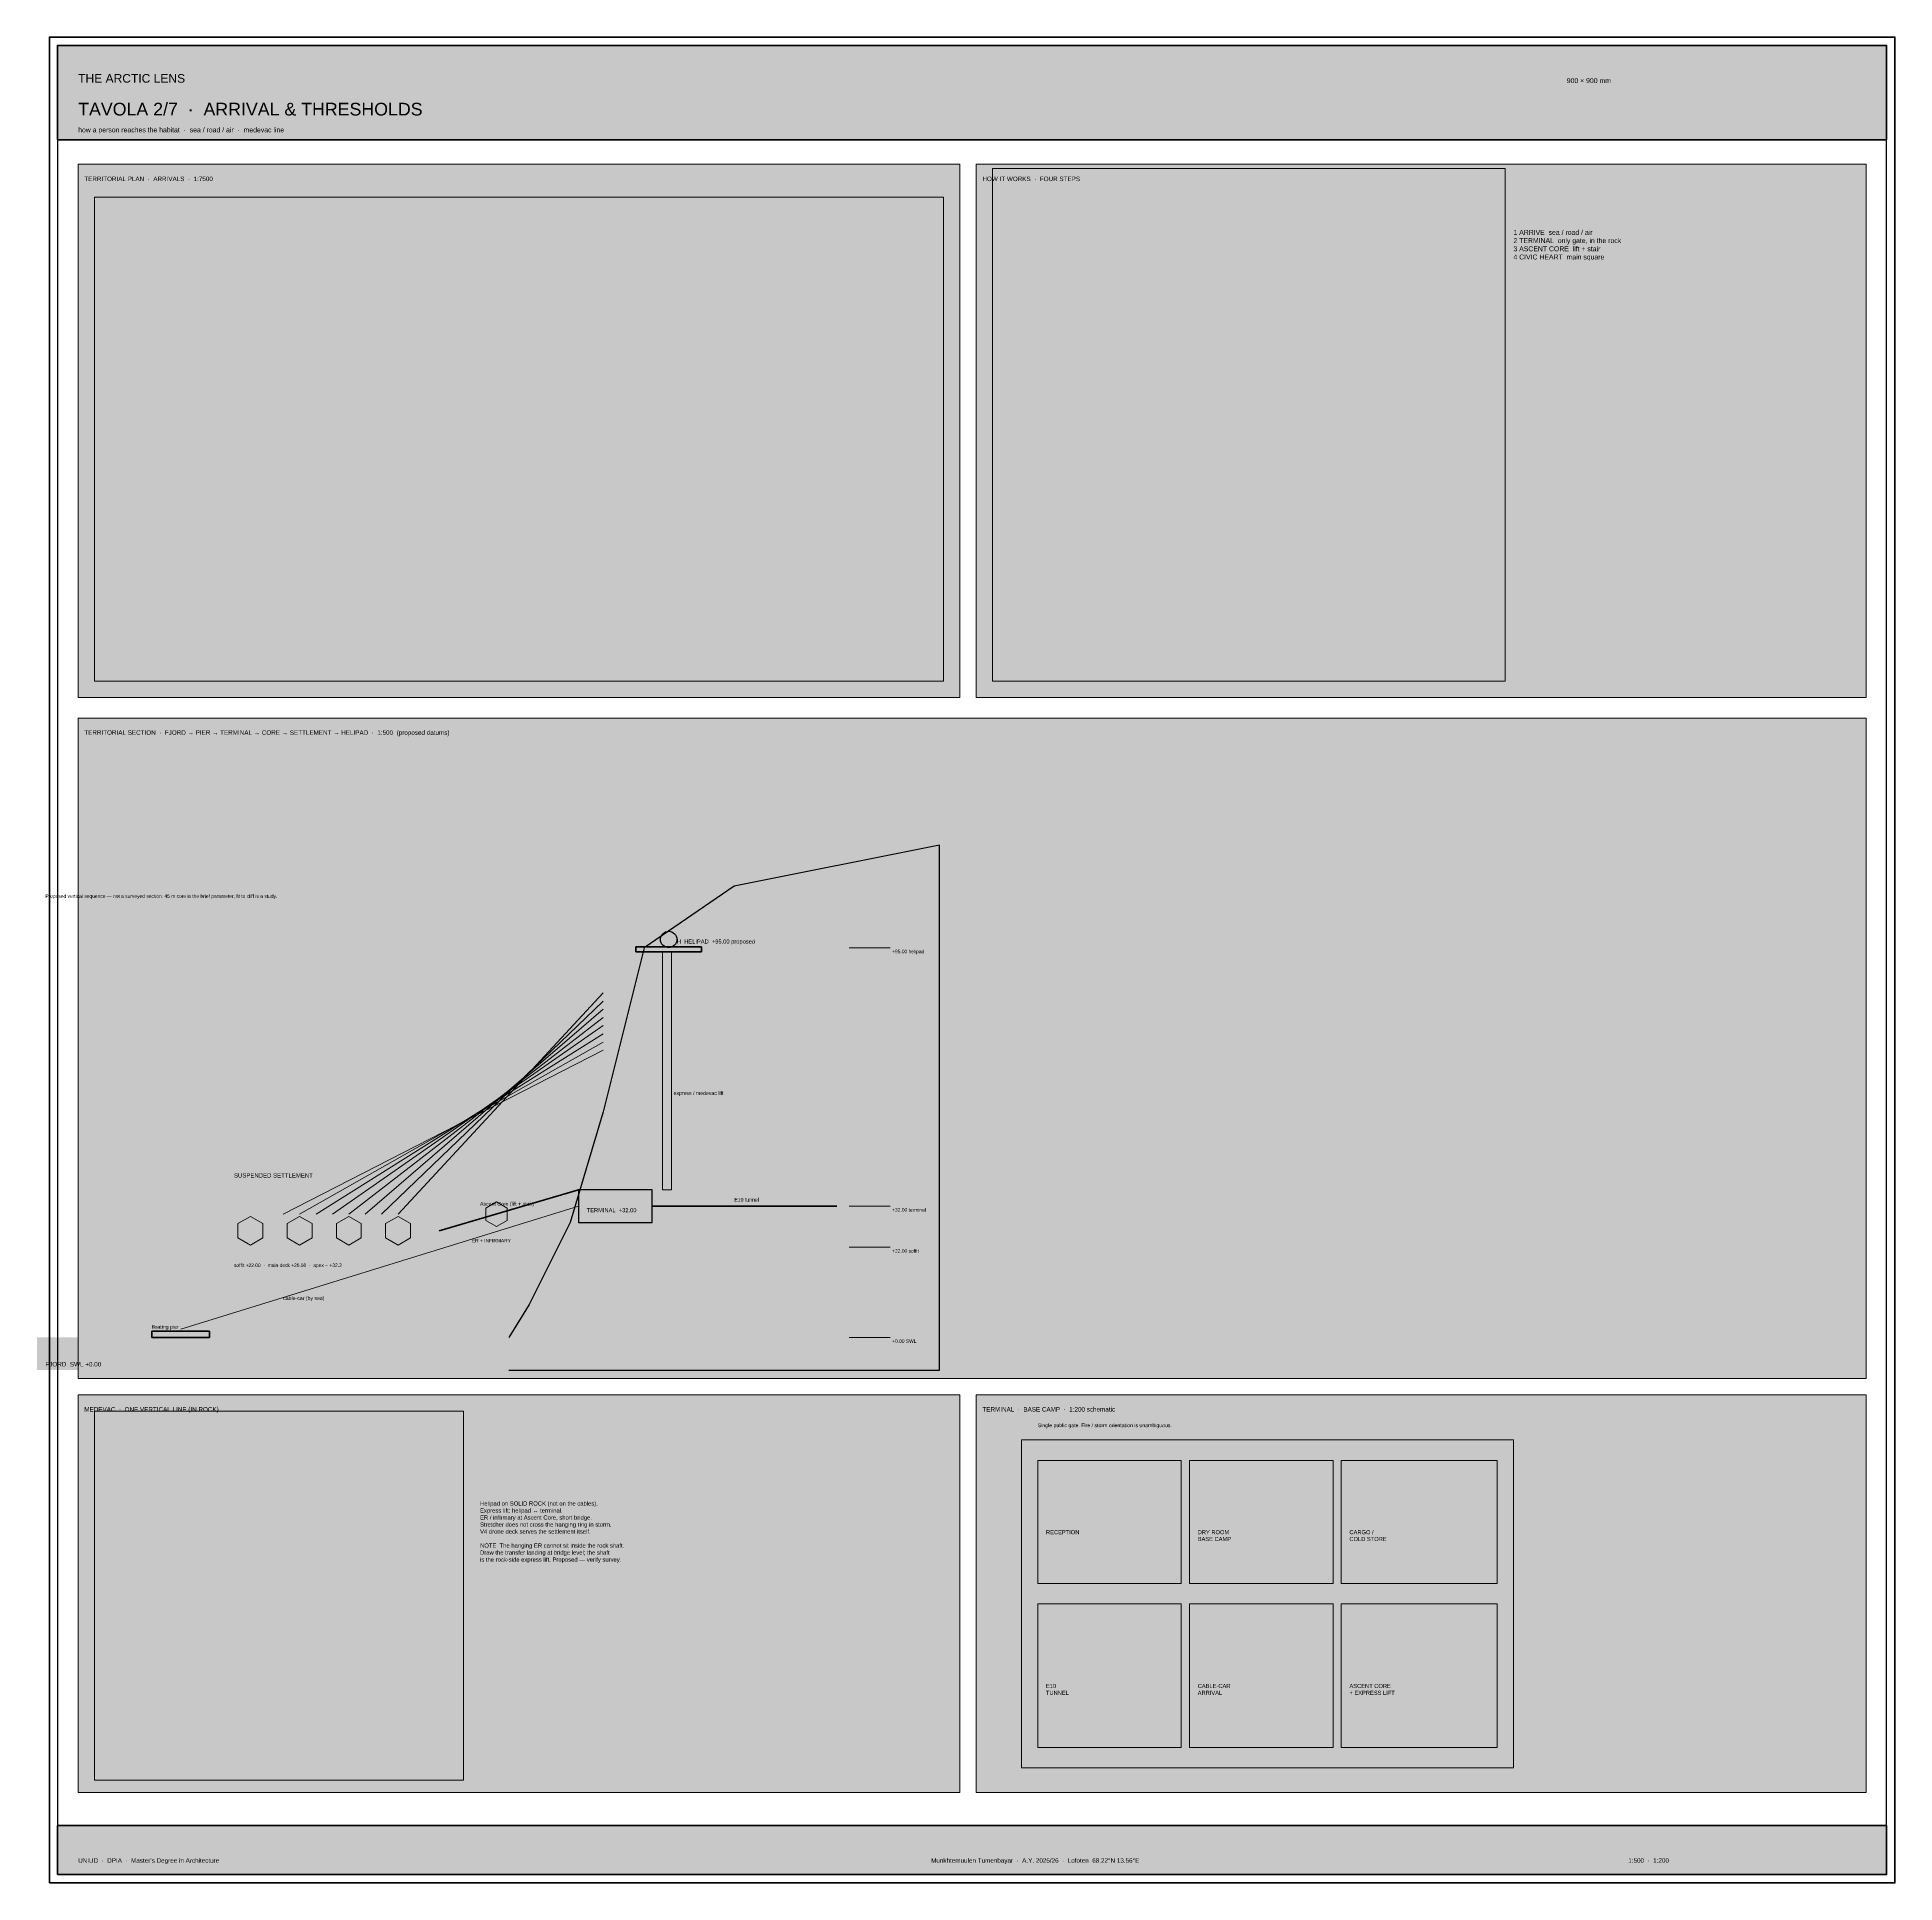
# Model space of a CAD drawing. Header units: millimetres. Extents: x 0 to 4200, y -1100 to 900.
# Drawn here: x 1094 to 2000, y 0 to 900 of the extents above; entities that cross this region are included whole.
import ezdxf

# ---------------------------------------------------------------- set-up
doc = ezdxf.new("R2010")
doc.units = ezdxf.units.MM
for name, color, linetype, lineweight, true_color in [('A-ANNO', 7, 'Continuous', 18, 0x20242a), ('A-DIM', 7, 'Continuous', 13, 0x5a626c), ('A-HATCH', 7, 'Continuous', 9, 0xb4bac0), ('A-RENDER', 7, 'Continuous', 0, 0x20242a), ('A-SHEET', 7, 'Continuous', 50, 0x142030), ('A-TITL', 7, 'Continuous', 35, 0x142030), ('A-WALL', 7, 'Continuous', 40, 0x20242a), ('C-AIR', 7, 'Continuous', 25, 0xc83c78), ('C-ROAD', 7, 'Continuous', 25, 0x8c5a2d), ('C-SEA', 7, 'Continuous', 25, 0x96bed2), ('P-L', 7, 'Continuous', 25, 0xe88c32), ('S-CABLE', 7, 'Continuous', 30, 0x20242a)]:
    doc.layers.add(name, color=color, linetype=linetype, lineweight=lineweight, true_color=true_color)
doc.styles.add('ANNO', font='Arial.ttf')
doc.styles.add('TITLE', font='Arial.ttf')
picture_1 = doc.add_image_def('image1.png', size_in_pixel=(4465, 2551))
picture_2 = doc.add_image_def('image4.png', size_in_pixel=(1416, 1416))
picture_3 = doc.add_image_def('image5.png', size_in_pixel=(1300, 1300))

msp = doc.modelspace()

# ---------------------------------------------------------------- hatches: boundary and pattern name
at = {"layer": 'A-HATCH', "true_color": 0x142030}
h = msp.add_hatch(color=7, dxfattribs=at)
h.dxf.hatch_style = 1
h.paths.add_polyline_path([(1104, 850), (1996, 850), (1996, 896), (1104, 896)])
at = {"layer": 'A-HATCH', "true_color": 0xfcfdfe}
h = msp.add_hatch(color=7, dxfattribs=at)
h.dxf.hatch_style = 1
h.paths.add_polyline_path([(1114, 578), (1544, 578), (1544, 838), (1114, 838)])
h = msp.add_hatch(color=7, dxfattribs=at)
h.dxf.hatch_style = 1
h.paths.add_polyline_path([(1552, 578), (1986, 578), (1986, 838), (1552, 838)])
h = msp.add_hatch(color=7, dxfattribs=at)
h.dxf.hatch_style = 1
h.paths.add_polyline_path([(1114, 246), (1986, 246), (1986, 568), (1114, 568)])
at = {"layer": 'A-HATCH', "true_color": 0xbec2c6}
h = msp.add_hatch(color=7, dxfattribs=at)
h.dxf.hatch_style = 1
h.paths.add_polyline_path([(1324, 250), (1534, 250), (1534, 506), (1434, 486), (1390, 456), (1370, 376), (1354, 322), (1334, 282), (1324, 266)])
at = {"layer": 'A-HATCH', "true_color": 0xd23737}
h = msp.add_hatch(color=7, dxfattribs=at)
h.dxf.hatch_style = 1
h.paths.add_polyline_path([(1386, 454), (1418, 454), (1418, 456.4), (1386, 456.4)])
at = {"layer": 'A-HATCH', "true_color": 0xffd2d2}
h = msp.add_hatch(color=7, dxfattribs=at)
h.dxf.hatch_style = 1
h.paths.add_polyline_path([(1399, 338), (1403.4, 338), (1403.4, 454), (1399, 454)])
at = {"layer": 'A-HATCH', "true_color": 0xffffff}
h = msp.add_hatch(color=7, dxfattribs=at)
h.dxf.hatch_style = 1
h.paths.add_polyline_path([(1358, 322), (1394, 322), (1394, 338), (1358, 338)])
at = {"layer": 'A-HATCH', "true_color": 0x6eb9fa}
h = msp.add_hatch(color=7, dxfattribs=at)
h.dxf.hatch_style = 1
h.paths.add_polyline_path([(1204.06, 321.5), (1198, 325), (1191.94, 321.5), (1191.94, 314.5), (1198, 311), (1204.06, 314.5)])
at = {"layer": 'A-HATCH', "true_color": 0xc8cdd2}
h = msp.add_hatch(color=7, dxfattribs=at)
h.dxf.hatch_style = 1
h.paths.add_polyline_path([(1228.06, 321.5), (1222, 325), (1215.94, 321.5), (1215.94, 314.5), (1222, 311), (1228.06, 314.5)])
at = {"layer": 'A-HATCH', "true_color": 0xffb45a}
h = msp.add_hatch(color=7, dxfattribs=at)
h.dxf.hatch_style = 1
h.paths.add_polyline_path([(1252.06, 321.5), (1246, 325), (1239.94, 321.5), (1239.94, 314.5), (1246, 311), (1252.06, 314.5)])
at = {"layer": 'A-HATCH', "true_color": 0xffaad2}
h = msp.add_hatch(color=7, dxfattribs=at)
h.dxf.hatch_style = 1
h.paths.add_polyline_path([(1276.06, 321.5), (1270, 325), (1263.94, 321.5), (1263.94, 314.5), (1270, 311), (1276.06, 314.5)])
at = {"layer": 'A-HATCH', "true_color": 0x96bed2}
h = msp.add_hatch(color=7, dxfattribs=at)
h.dxf.hatch_style = 1
h.paths.add_polyline_path([(1094, 250), (1314, 250), (1314, 266), (1094, 266)])
at = {"layer": 'A-HATCH', "true_color": 0x285064}
h = msp.add_hatch(color=7, dxfattribs=at)
h.dxf.hatch_style = 1
h.paths.add_polyline_path([(1150, 266), (1178, 266), (1178, 269), (1150, 269)])
at = {"layer": 'A-HATCH', "true_color": 0xfcfdfe}
h = msp.add_hatch(color=7, dxfattribs=at)
h.dxf.hatch_style = 1
h.paths.add_polyline_path([(1114, 44), (1544, 44), (1544, 238), (1114, 238)])
h = msp.add_hatch(color=7, dxfattribs=at)
h.dxf.hatch_style = 1
h.paths.add_polyline_path([(1552, 44), (1986, 44), (1986, 238), (1552, 238)])
at = {"layer": 'A-HATCH', "true_color": 0xf5f6f7}
h = msp.add_hatch(color=7, dxfattribs=at)
h.dxf.hatch_style = 1
h.paths.add_polyline_path([(1574, 56), (1814, 56), (1814, 216), (1574, 216)])
at = {"layer": 'A-HATCH', "true_color": 0xffffff}
h = msp.add_hatch(color=7, dxfattribs=at)
h.dxf.hatch_style = 1
h.paths.add_polyline_path([(1582, 146), (1652, 146), (1652, 206), (1582, 206)])
h = msp.add_hatch(color=7, dxfattribs=at)
h.dxf.hatch_style = 1
h.paths.add_polyline_path([(1656, 146), (1726, 146), (1726, 206), (1656, 206)])
h = msp.add_hatch(color=7, dxfattribs=at)
h.dxf.hatch_style = 1
h.paths.add_polyline_path([(1730, 146), (1806, 146), (1806, 206), (1730, 206)])
h = msp.add_hatch(color=7, dxfattribs=at)
h.dxf.hatch_style = 1
h.paths.add_polyline_path([(1582, 66), (1652, 66), (1652, 136), (1582, 136)])
h = msp.add_hatch(color=7, dxfattribs=at)
h.dxf.hatch_style = 1
h.paths.add_polyline_path([(1656, 66), (1726, 66), (1726, 136), (1656, 136)])
h = msp.add_hatch(color=7, dxfattribs=at)
h.dxf.hatch_style = 1
h.paths.add_polyline_path([(1730, 66), (1806, 66), (1806, 136), (1730, 136)])
at = {"layer": 'A-HATCH', "true_color": 0x142030}
h = msp.add_hatch(color=7, dxfattribs=at)
h.dxf.hatch_style = 1
h.paths.add_polyline_path([(1104, 4), (1996, 4), (1996, 28), (1104, 28)])

# ---------------------------------------------------------------- linework, layer by layer
at = {"layer": 'A-DIM', "lineweight": 13, "true_color": 0x5a626c}
for p, q in [((1490, 456), (1510, 456)), ((1490, 330), (1510, 330)), ((1490, 310), (1510, 310)), ((1490, 266), (1510, 266))]:
    msp.add_line(p, q, dxfattribs=at)
at = {"layer": 'A-SHEET', "lineweight": 70, "true_color": 0x142030}
msp.add_lwpolyline([(1100, 0), (2000, 0), (2000, 900), (1100, 900)], close=True, dxfattribs=at)
at = {"layer": 'A-SHEET', "lineweight": 25, "true_color": 0x142030}
msp.add_lwpolyline([(1104, 4), (1996, 4), (1996, 896), (1104, 896)], close=True, dxfattribs=at)
at = {"layer": 'A-SHEET', "lineweight": 13, "true_color": 0xb4bac0}
for points in [[(1114, 578), (1544, 578), (1544, 838), (1114, 838)], [(1552, 578), (1986, 578), (1986, 838), (1552, 838)], [(1114, 246), (1986, 246), (1986, 568), (1114, 568)], [(1114, 44), (1544, 44), (1544, 238), (1114, 238)], [(1552, 44), (1986, 44), (1986, 238), (1552, 238)]]:
    msp.add_lwpolyline(points, close=True, dxfattribs=at)
at = {"layer": 'A-SHEET', "true_color": 0xd23737}
msp.add_lwpolyline([(1386, 454), (1418, 454), (1418, 456.4), (1386, 456.4)], close=True, dxfattribs=at)
at = {"layer": 'A-SHEET', "lineweight": 20, "true_color": 0xd23737}
msp.add_lwpolyline([(1399, 338), (1403.4, 338), (1403.4, 454), (1399, 454)], close=True, dxfattribs=at)
at = {"layer": 'A-SHEET', "lineweight": 30, "true_color": 0x142030}
msp.add_lwpolyline([(1358, 322), (1394, 322), (1394, 338), (1358, 338)], close=True, dxfattribs=at)
at = {"layer": 'A-SHEET', "true_color": 0x285064}
msp.add_lwpolyline([(1150, 266), (1178, 266), (1178, 269), (1150, 269)], close=True, dxfattribs=at)
at = {"layer": 'A-SHEET', "lineweight": 20, "true_color": 0x142030}
msp.add_lwpolyline([(1574, 56), (1814, 56), (1814, 216), (1574, 216)], close=True, dxfattribs=at)
at = {"layer": 'A-SHEET', "lineweight": 18, "true_color": 0x20242a}
for points in [[(1582, 146), (1652, 146), (1652, 206), (1582, 206)], [(1656, 146), (1726, 146), (1726, 206), (1656, 206)], [(1730, 146), (1806, 146), (1806, 206), (1730, 206)], [(1582, 66), (1652, 66), (1652, 136), (1582, 136)], [(1656, 66), (1726, 66), (1726, 136), (1656, 136)], [(1730, 66), (1806, 66), (1806, 136), (1730, 136)]]:
    msp.add_lwpolyline(points, close=True, dxfattribs=at)
at = {"layer": 'A-TITL'}
for points in [[(1104, 850), (1996, 850), (1996, 896), (1104, 896)], [(1104, 4), (1996, 4), (1996, 28), (1104, 28)]]:
    msp.add_lwpolyline(points, close=True, dxfattribs=at)
at = {"layer": 'A-WALL', "lineweight": 25, "true_color": 0x6e7378}
msp.add_lwpolyline([(1324, 250), (1534, 250), (1534, 506), (1434, 486), (1390, 456), (1370, 376), (1354, 322), (1334, 282), (1324, 266)], dxfattribs=at)
at = {"layer": 'A-WALL', "lineweight": 20, "true_color": 0x4691d2}
msp.add_lwpolyline([(1204.06, 321.5), (1198, 325), (1191.94, 321.5), (1191.94, 314.5), (1198, 311), (1204.06, 314.5)], close=True, dxfattribs=at)
at = {"layer": 'A-WALL', "lineweight": 20, "true_color": 0xa0a5aa}
msp.add_lwpolyline([(1228.06, 321.5), (1222, 325), (1215.94, 321.5), (1215.94, 314.5), (1222, 311), (1228.06, 314.5)], close=True, dxfattribs=at)
at = {"layer": 'A-WALL', "lineweight": 20, "true_color": 0xe88c32}
msp.add_lwpolyline([(1252.06, 321.5), (1246, 325), (1239.94, 321.5), (1239.94, 314.5), (1246, 311), (1252.06, 314.5)], close=True, dxfattribs=at)
at = {"layer": 'A-WALL', "lineweight": 20, "true_color": 0xe682aa}
msp.add_lwpolyline([(1276.06, 321.5), (1270, 325), (1263.94, 321.5), (1263.94, 314.5), (1270, 311), (1276.06, 314.5)], close=True, dxfattribs=at)
at = {"layer": 'C-AIR', "true_color": 0xd23737}
msp.add_circle((1402, 460), 4, dxfattribs=at)
at = {"layer": 'C-ROAD', "lineweight": 40, "true_color": 0x8c5a2d}
msp.add_line((1394, 330), (1484, 330), dxfattribs=at)
at = {"layer": 'C-SEA', "lineweight": 35, "true_color": 0x2882aa}
msp.add_line((1358, 338), (1290, 318), dxfattribs=at)
at = {"layer": 'C-SEA', "lineweight": 18, "true_color": 0x2882aa}
msp.add_line((1164, 270), (1358, 330), dxfattribs=at)
at = {"layer": 'P-L', "lineweight": 20, "true_color": 0xe88c32}
msp.add_lwpolyline([(1323.2, 329), (1318, 332), (1312.8, 329), (1312.8, 323), (1318, 320), (1323.2, 323)], close=True, dxfattribs=at)
at = {"layer": 'S-CABLE', "lineweight": 13, "true_color": 0x505a64}
for p, q in [((1254, 326), (1370, 426)), ((1262, 326), (1370, 430)), ((1270, 326), (1370, 434)), ((1238, 326), (1370, 418)), ((1246, 326), (1370, 422)), ((1222, 326), (1370, 410)), ((1230, 326), (1370, 414)), ((1214, 326), (1370, 406))]:
    msp.add_line(p, q, dxfattribs=at)

# ---------------------------------------------------------------- texts
at = {"layer": 'A-ANNO', "color": 7, "true_color": 0x142030, "attachment_point": 1}
for s, insert, char_height, width, style in [('TERRITORIAL PLAN  ·  ARRIVALS  ·  1:7500', (1117, 832), 2.2, 424, 'TITLE'), ('HOW IT WORKS  ·  FOUR STEPS', (1555, 832), 2.2, 428, 'TITLE'), ('TERRITORIAL SECTION  ·  FJORD → PIER → TERMINAL → CORE → SETTLEMENT → HELIPAD  ·  1:500  (proposed datums)', (1117, 562), 2.2, 866, 'TITLE'), ('SUSPENDED SETTLEMENT', (1190, 346), 2.1, 70, 'TITLE'), ('TERMINAL  +32.00', (1362, 329), 2, 50, 'TITLE'), ('MEDEVAC  ·  ONE VERTICAL LINE (IN ROCK)', (1117, 232), 2.2, 424, 'TITLE'), ('TERMINAL  ·  BASE CAMP  ·  1:200 schematic', (1555, 232), 2.2, 428, 'TITLE'), ('RECEPTION', (1586, 172), 2, 64, 'ANNO'), ('DRY ROOM\\PBASE CAMP', (1660, 172), 2, 64, 'ANNO'), ('CARGO /\\PCOLD STORE', (1734, 172), 2, 70, 'ANNO'), ('E10\\PTUNNEL', (1586, 97), 2, 64, 'ANNO'), ('CABLE-CAR\\PARRIVAL', (1660, 97), 2, 64, 'ANNO'), ('ASCENT CORE\\P+ EXPRESS LIFT', (1734, 97), 2, 70, 'ANNO')]:
    msp.add_mtext(s, dxfattribs=dict(at, insert=insert, char_height=char_height, width=width, style=style))
at = {"layer": 'A-ANNO', "color": 7, "true_color": 0x20242a, "attachment_point": 1, "style": 'ANNO'}
for s, insert, char_height, width in [('1 ARRIVE  sea / road / air\\P2 TERMINAL  only gate, in the rock\\P3 ASCENT CORE  lift + stair\\P4 CIVIC HEART  main square', (1814, 806), 2.4, 160), ('soffit +22.00  ·  main deck +25.50  ·  apex ~ +32.3', (1190, 302), 1.7, 90), ('floating pier', (1150, 272), 1.8, 40), ('Helipad on SOLID ROCK (not on the cables).\\PExpress lift: helipad ↔ terminal.\\PER / infirmary at Ascent Core, short bridge.\\PStretcher does not cross the hanging ring in storm.\\PV4 drone deck serves the settlement itself.\\P\\PNOTE  The hanging ER cannot sit inside the rock shaft.\\PDraw the transfer landing at bridge level; the shaft\\Pis the rock-side express lift. Proposed — verify survey.', (1310, 186), 2.05, 225)]:
    msp.add_mtext(s, dxfattribs=dict(at, insert=insert, char_height=char_height, width=width))
at = {"layer": 'A-ANNO', "color": 7, "true_color": 0x5a626c, "attachment_point": 1, "style": 'ANNO'}
for s, insert, char_height, width in [('Proposed vertical sequence — not a surveyed section. 45 m core is the brief parameter; fit to cliff is a study.', (1098, 482), 1.7, 220), ('+95.00 helipad', (1511, 455), 1.7, 40), ('+32.00 terminal', (1511, 329), 1.7, 40), ('+22.00 soffit', (1511, 309), 1.7, 40), ('+0.00 SWL', (1511, 265), 1.7, 40), ('Single public gate. Fire / storm orientation is unambiguous.', (1582, 224), 1.8, 230)]:
    msp.add_mtext(s, dxfattribs=dict(at, insert=insert, char_height=char_height, width=width))
at = {"layer": 'A-ANNO', "color": 7, "true_color": 0xd23737, "attachment_point": 1}
for s, insert, char_height, width, style in [('H  HELIPAD  +95.00 proposed', (1406, 460), 2, 70, 'TITLE'), ('express / medevac lift', (1404.4, 386), 1.8, 40, 'ANNO'), ('ER + INFIRMARY', (1306, 314), 1.7, 40, 'TITLE')]:
    msp.add_mtext(s, dxfattribs=dict(at, insert=insert, char_height=char_height, width=width, style=style))
at = {"layer": 'A-ANNO', "color": 7, "true_color": 0x2882aa, "char_height": 1.8, "attachment_point": 1, "style": 'ANNO'}
for s, insert, width in [('Ascent Core (lift + stair)', (1310, 332), 55), ('cable-car (by sea)', (1214, 286), 50)]:
    msp.add_mtext(s, dxfattribs=dict(at, insert=insert, width=width))
at = {"layer": 'A-ANNO', "color": 7, "true_color": 0x8c5a2d, "insert": (1434, 334), "char_height": 1.8, "width": 40, "attachment_point": 1, "style": 'ANNO'}
msp.add_mtext('E10 tunnel', dxfattribs=at)
at = {"layer": 'A-ANNO', "color": 7, "true_color": 0x14465a, "insert": (1098, 254), "char_height": 2.2, "width": 50, "attachment_point": 1, "style": 'TITLE'}
msp.add_mtext('FJORD  SWL +0.00', dxfattribs=at)
at = {"layer": 'A-TITL', "color": 7, "true_color": 0xffffff, "attachment_point": 1}
for s, insert, char_height, width, style in [('THE ARCTIC LENS', (1114, 882), 4.2, 200, 'TITLE'), ('TAVOLA 2/7  ·  ARRIVAL & THRESHOLDS', (1114, 868), 6.2, 620, 'TITLE'), ('UNIUD  ·  DPIA  ·  Master’s Degree in Architecture', (1114, 12), 2.2, 420, 'ANNO'), ('Munkhtemuulen Tumenbayar  ·  A.Y. 2025/26  ·  Lofoten  68.22°N 13.56°E', (1530, 12), 2.2, 360, 'ANNO'), ('1:500  ·  1:200', (1870, 12), 2.2, 120, 'ANNO')]:
    msp.add_mtext(s, dxfattribs=dict(at, insert=insert, char_height=char_height, width=width, style=style))
at = {"layer": 'A-TITL', "color": 7, "true_color": 0xc8d2dc, "char_height": 2.4, "attachment_point": 1, "style": 'ANNO'}
for s, insert, width in [('900 × 900 mm', (1840, 880), 140), ('how a person reaches the habitat  ·  sea / road / air  ·  medevac line', (1114, 856), 700)]:
    msp.add_mtext(s, dxfattribs=dict(at, insert=insert, width=width))

# ---------------------------------------------------------------- pictures from other files: only their frames are drawn
at = {"layer": 'A-RENDER'}
image = msp.add_image(picture_2, insert=(1560, 586), size_in_units=(250, 250), dxfattribs=at)
image = msp.add_image(picture_1, insert=(1122, 586), size_in_units=(414, 236), dxfattribs=at)
image = msp.add_image(picture_3, insert=(1122, 50), size_in_units=(180, 180), dxfattribs=at)

doc.saveas('drawing.dxf')
